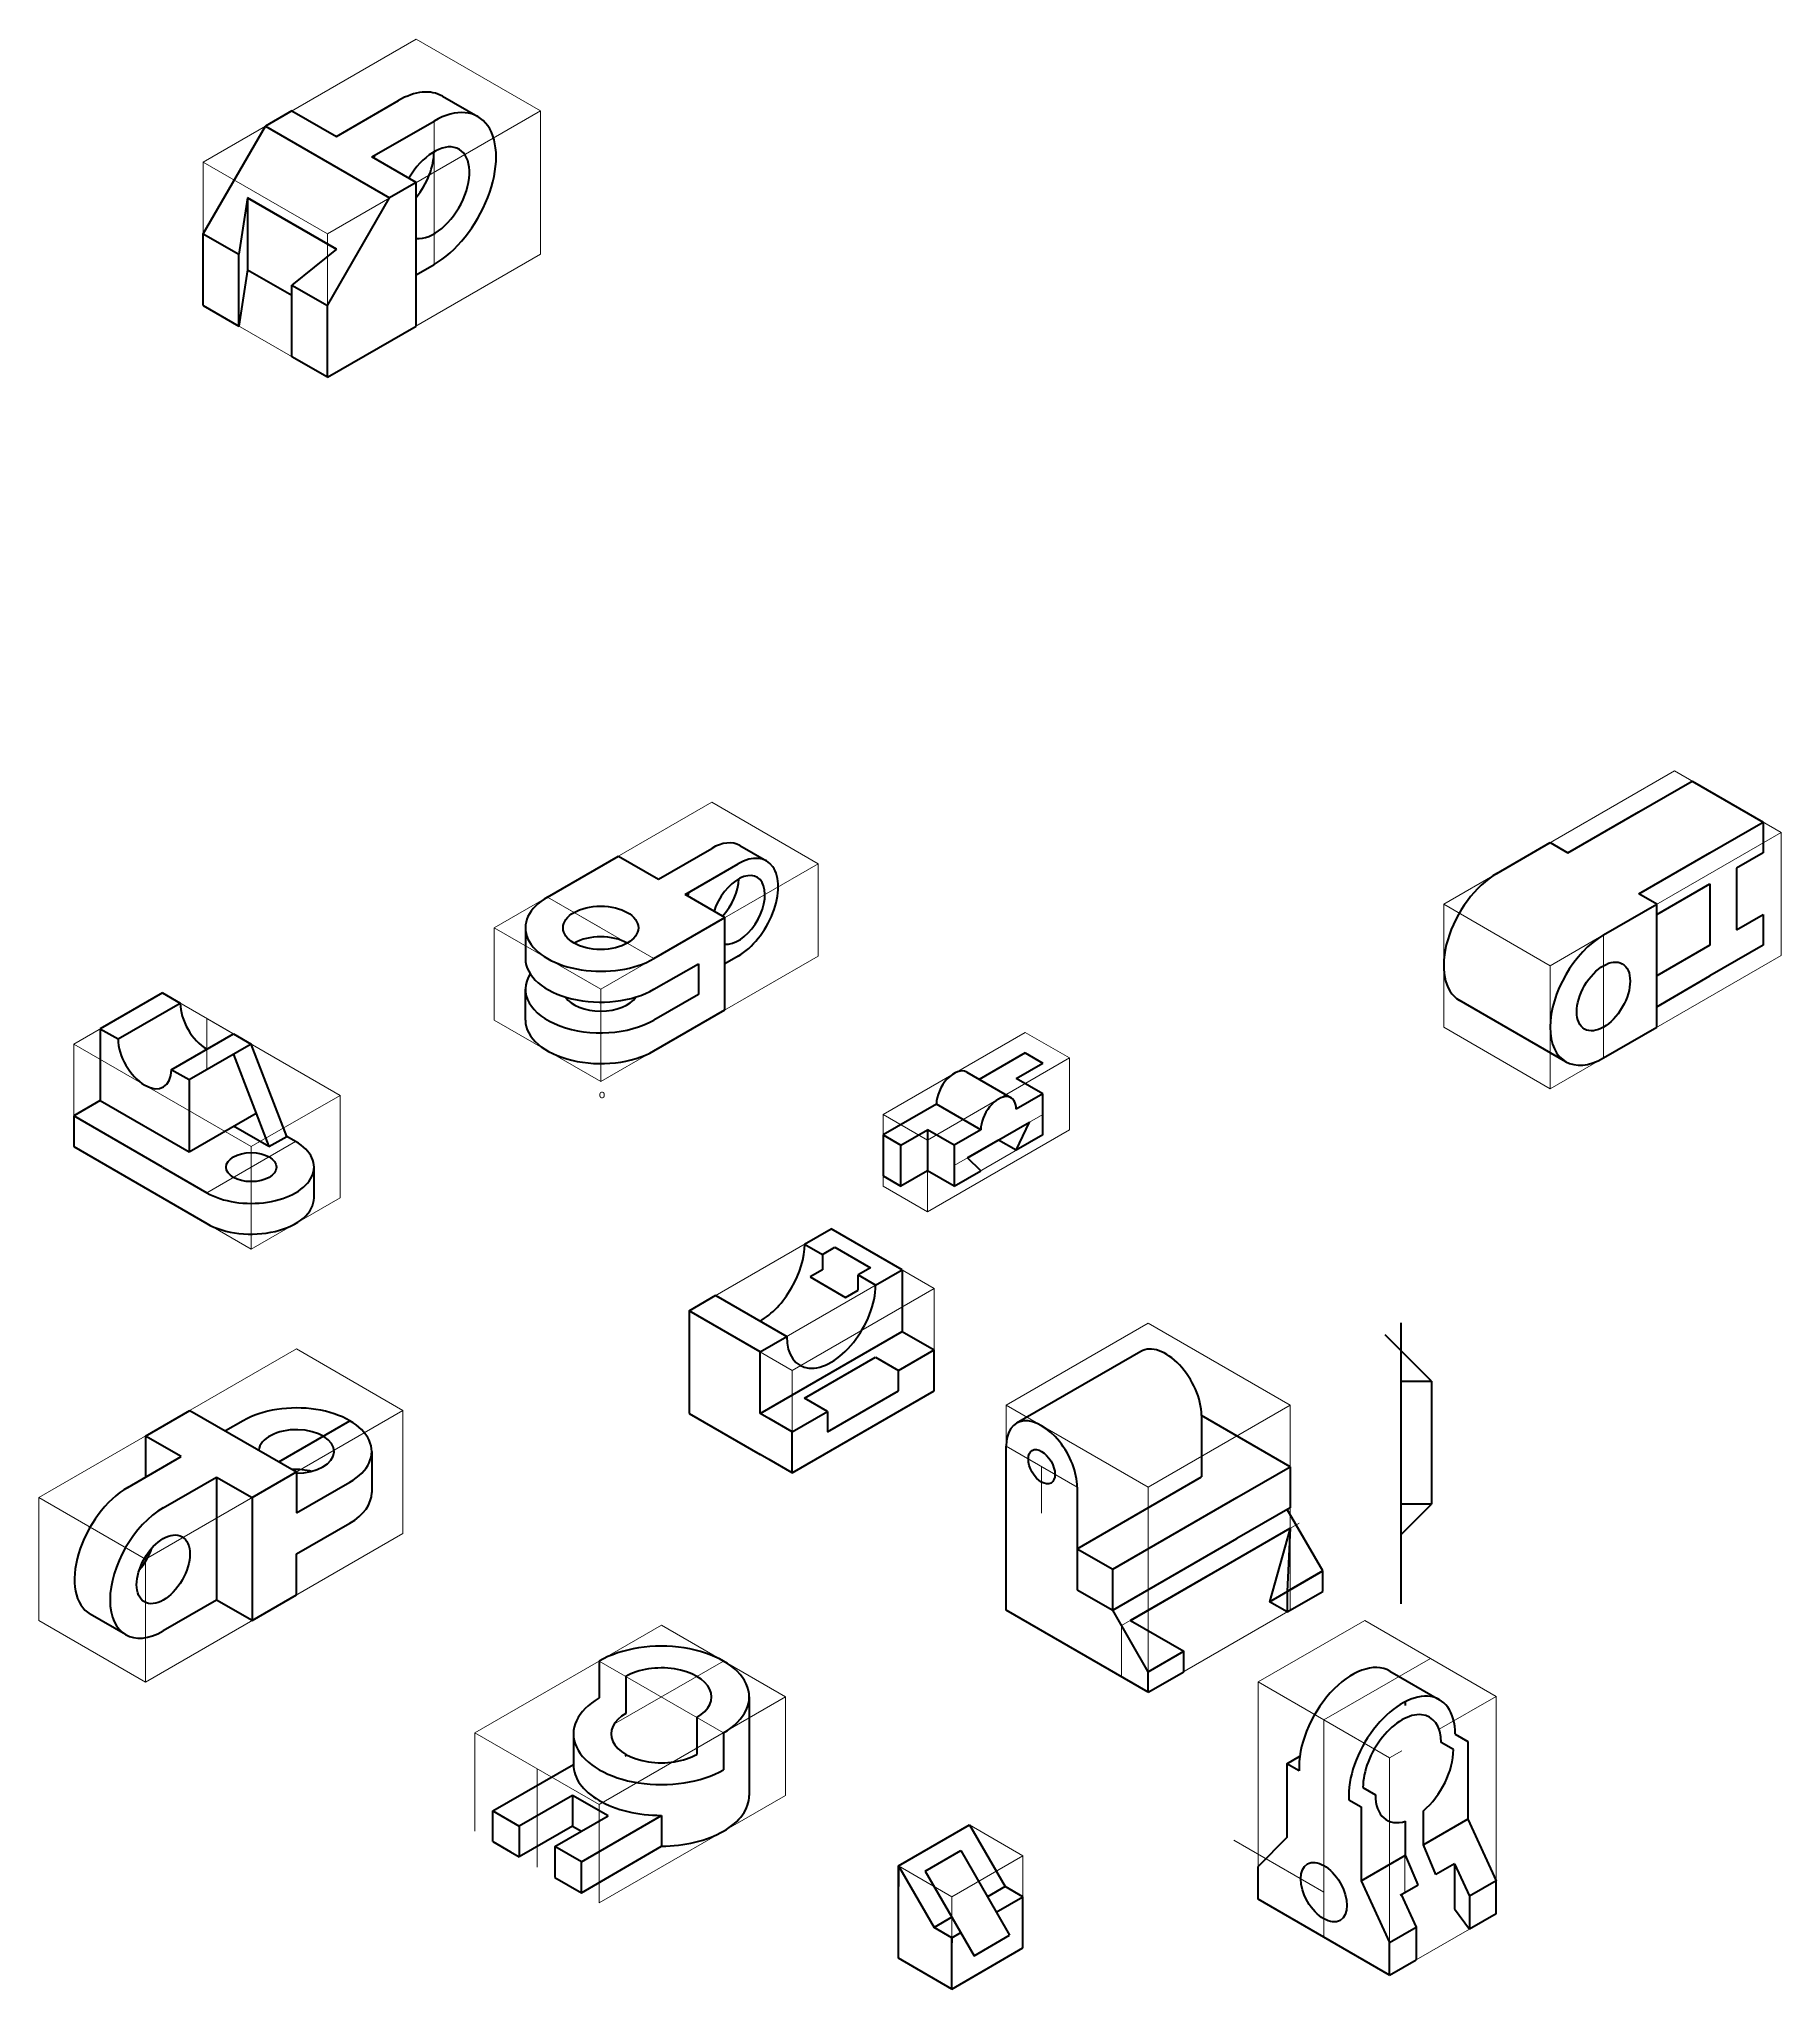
# Model space of a CAD drawing. Header units: millimetres. Extents: x 172 to 6451, y -595 to 608.
# Drawn here: x 2506 to 3356, y -581 to 370 of the extents above; entities that cross this region are included whole.
import ezdxf

# ---------------------------------------------------------------- set-up
doc = ezdxf.new("R2010")
doc.units = ezdxf.units.MM
doc.header["$LTSCALE"] = 10
doc.linetypes.add('CENTER2', pattern=[28.575, 19.05, -3.175, 3.175, -3.175])
for name, color, linetype, lineweight in [('Centre', 1, 'CENTER2', 20), ('Dimension n Hatch', 6, 'Continuous', 20), ('Object', 2, 'Continuous', 40), ('Projection', 5, 'Continuous', 5)]:
    doc.layers.add(name, color=color, linetype=linetype, lineweight=lineweight)
doc.styles.get("Standard").update_dxf_attribs({"font": 'arial.ttf'})

msp = doc.modelspace()

# ---------------------------------------------------------------- texts
at = {"layer": 'Dimension n Hatch'}
msp.add_text('o', height=4, dxfattribs=at).set_placement((2779.57, -146.34))

# ---------------------------------------------------------------- linework, layer by layer
at = {"layer": 'Centre'}
for p, q in [((2699.17, 330.22), (2699.17, 260.22)), ((2780.48, -63.27), (2754.5, -48.27)), ((2754.5, -48.27), (2806.46, -78.27)), ((3243.63, -81.74), (3269.62, -66.74)), ((3269.62, -66.74), (3269.62, -126.74)), ((2610.02, -119.99), (2588.37, -107.49)), ((2588.37, -107.49), (2588.37, -132.49)), ((2588.37, -132.49), (2588.37, -107.49)), ((2588.37, -192.49), (2631.67, -167.49)), ((2610.02, -179.99), (2610.02, -194.99)), ((2858.25, -270.13), (2927.53, -230.13)), ((2978.25, -316.1), (3012.9, -336.1)), ((3012.9, -336.1), (2995.57, -326.1)), ((2995.57, -326.1), (2995.57, -348.7)), ((2557.43, -371.75), (2558.45, -371.16)), ((2558.45, -401.16), (2558.45, -401.16)), ((2779.75, -420.88), (2840.37, -455.88)), ((2840.37, -420.88), (2786.92, -451.74)), ((3133.23, -449.59), (3185.19, -419.59)), ((3133.23, -555.59), (3133.23, -449.59)), ((2749.44, -521.38), (2749.44, -473.38)), ((3133.23, -533.59), (3089.25, -508.2)), ((3133.23, -555.59), (3133.23, -533.59))]:
    msp.add_line(p, q, dxfattribs=at)
at = {"layer": 'Object'}
for p, q in [((2629.89, 335.22), (2616.9, 327.72)), ((2629.89, 335.22), (2651.54, 322.72)), ((2651.54, 322.72), (2681.85, 340.22)), ((2703.28, 342.35), (2720.6, 332.35)), ((2586.59, 275.22), (2616.9, 327.72)), ((2616.9, 327.72), (2677.52, 292.72)), ((2668.86, 312.72), (2699.17, 330.22)), ((2690.51, 300.22), (2668.86, 312.72)), ((2690.51, 300.22), (2677.52, 292.72)), ((2690.51, 230.22), (2690.51, 300.22)), ((2608.24, 292.72), (2603.91, 265.22)), ((2651.54, 267.72), (2608.24, 292.72)), ((2629.89, 280.22), (2608.24, 292.72)), ((2608.24, 292.72), (2651.54, 267.72)), ((2608.24, 292.72), (2608.24, 257.72)), ((2647.21, 240.22), (2677.52, 292.72)), ((2586.59, 240.22), (2586.59, 275.22)), ((2586.59, 275.22), (2603.91, 265.22)), ((2651.54, 267.72), (2629.89, 250.22)), ((2603.91, 230.22), (2603.91, 265.22)), ((2608.24, 257.72), (2603.91, 230.22)), ((2608.24, 257.72), (2629.89, 245.22)), ((2690.51, 255.22), (2699.17, 260.22)), ((2629.89, 215.22), (2629.89, 250.22)), ((2629.89, 250.22), (2647.21, 240.22)), ((2586.59, 240.22), (2603.91, 230.22)), ((2647.21, 205.22), (2647.21, 240.22)), ((2647.21, 205.22), (2690.51, 230.22)), ((2647.21, 205.22), (2629.89, 215.22)), ((3286.94, -6.74), (3312.92, 8.26)), ((3312.92, 8.26), (3347.56, -11.74)), ((3252.29, -26.74), (3286.94, -6.74)), ((3321.58, -26.74), (3347.56, -11.74)), ((3347.56, -11.74), (3347.56, -26.74)), ((2754.5, -48.27), (2789.14, -28.27)), ((2789.14, -28.27), (2808.63, -39.52)), ((2808.63, -39.52), (2834.61, -24.52)), ((2848.38, -23.16), (2861.37, -30.66)), ((3217.65, -36.74), (3243.63, -21.74)), ((3243.63, -21.74), (3252.29, -26.74)), ((3286.94, -46.74), (3321.58, -26.74)), ((3347.56, -26.74), (3334.57, -34.24)), ((2821.62, -47.02), (2847.6, -32.02)), ((3334.57, -34.24), (3334.57, -49.24)), ((2841.1, -58.27), (2821.62, -47.02)), ((3295.6, -51.74), (3286.94, -46.74)), ((3295.6, -56.74), (3321.58, -41.74)), ((3321.58, -41.74), (3321.58, -71.74)), ((3269.62, -66.74), (3295.6, -51.74)), ((3295.6, -111.74), (3295.6, -51.74)), ((3334.57, -49.24), (3334.57, -64.24)), ((3334.57, -64.24), (3347.56, -56.74)), ((3347.56, -56.74), (3347.56, -71.74)), ((2743.74, -63.27), (2743.74, -78.27)), ((2806.46, -78.27), (2841.1, -58.27)), ((2841.1, -103.27), (2841.1, -58.27)), ((3321.58, -71.74), (3295.6, -86.74)), ((3347.56, -71.74), (3321.58, -86.74)), ((2806.46, -93.27), (2828.11, -80.77)), ((2828.11, -80.77), (2828.11, -95.77)), ((2847.6, -77.02), (2841.1, -80.77)), ((2566.71, -94.99), (2536.4, -112.49)), ((2566.71, -94.99), (2575.37, -99.99)), ((2743.74, -108.27), (2743.74, -93.27)), ((3295.6, -101.74), (3321.58, -86.74)), ((2545.06, -117.49), (2575.37, -99.99)), ((2828.11, -95.77), (2806.46, -108.27)), ((2806.46, -123.27), (2841.1, -103.27)), ((3251.24, -128.56), (3199.28, -98.56)), ((2536.4, -112.49), (2545.06, -117.49)), ((2536.4, -112.49), (2536.4, -147.49)), ((3269.62, -126.74), (3295.6, -111.74)), ((2571.04, -132.49), (2601.36, -114.99)), ((2610.02, -119.99), (2579.7, -137.49)), ((2601.36, -114.99), (2610.02, -119.99)), ((2627.34, -164.99), (2610.02, -119.99)), ((2579.7, -137.49), (2571.04, -132.49)), ((2601.36, -124.99), (2618.68, -169.99)), ((2987.52, -124.26), (2965.13, -137.19)), ((2983.19, -136.76), (2996.18, -129.26)), ((2987.52, -124.26), (2996.18, -129.26)), ((2579.7, -137.49), (2579.7, -172.49)), ((2959.01, -133.66), (2980.66, -146.16)), ((2996.18, -144.26), (2983.19, -136.76)), ((2536.4, -147.49), (2523.41, -154.99)), ((2536.4, -147.49), (2579.7, -172.49)), ((2944.22, -149.26), (2918.24, -164.26)), ((2965.87, -161.76), (2944.22, -149.26)), ((2996.18, -144.26), (2983.19, -151.76)), ((2996.18, -164.26), (2996.18, -144.26)), ((2523.41, -154.99), (2523.41, -169.99)), ((2566.71, -179.99), (2523.41, -154.99)), ((2579.7, -172.49), (2612.38, -153.63)), ((2618.68, -169.99), (2601.36, -159.99)), ((2959.38, -175.51), (2989.69, -158.01)), ((2983.19, -171.76), (2989.69, -158.01)), ((2523.41, -169.99), (2566.71, -194.99)), ((2618.68, -169.99), (2627.34, -164.99)), ((2618.68, -169.99), (2627.34, -164.99)), ((2631.67, -167.49), (2627.34, -164.99)), ((2918.24, -164.26), (2926.9, -169.26)), ((2918.24, -164.26), (2918.24, -184.26)), ((2926.9, -169.26), (2939.89, -161.76)), ((2926.9, -189.26), (2926.9, -169.26)), ((2952.88, -169.26), (2939.89, -161.76)), ((2939.89, -161.76), (2939.89, -181.76)), ((2965.87, -161.76), (2952.88, -169.26)), ((2952.88, -169.26), (2952.88, -189.26)), ((2974.53, -166.76), (2959.38, -175.51)), ((2983.19, -171.76), (2974.53, -166.76)), ((2996.18, -164.26), (2983.19, -171.76)), ((2566.71, -179.99), (2588.37, -192.49)), ((2640.63, -179.99), (2640.63, -194.99)), ((2965.87, -181.76), (2959.38, -175.51)), ((2918.24, -184.26), (2926.9, -189.26)), ((2939.89, -181.76), (2926.9, -189.26)), ((2952.88, -189.26), (2939.89, -181.76)), ((2952.88, -189.26), (2965.87, -181.76)), ((2566.71, -194.99), (2588.37, -207.49)), ((2879.97, -217.59), (2892.89, -210.13)), ((2879.97, -217.51), (2888.67, -222.53)), ((2927.53, -230.13), (2892.89, -210.13)), ((2888.67, -222.53), (2894.73, -219.03)), ((2888.67, -222.53), (2888.67, -230.03)), ((2894.73, -219.03), (2912.05, -229.03)), ((2888.67, -230.03), (2882.61, -233.53)), ((2882.61, -233.53), (2899.93, -243.53)), ((2912.05, -229.03), (2905.99, -232.53)), ((2905.99, -232.53), (2914.69, -237.55)), ((2905.99, -240.03), (2905.99, -232.53)), ((2914.54, -237.63), (2927.53, -230.13)), ((2927.53, -230.13), (2927.53, -260.13)), ((2823.61, -250.13), (2836.67, -242.51)), ((2836.67, -242.59), (2871.24, -262.63)), ((2899.93, -243.53), (2905.99, -240.03)), ((2858.25, -270.13), (2823.61, -250.13)), ((2823.61, -250.13), (2823.61, -300.13)), ((3170.75, -255.99), (3170.75, -392.96)), ((2858.25, -300.13), (2927.53, -260.13)), ((2858.25, -270.13), (2871.24, -262.63)), ((2927.53, -260.13), (2943.12, -269.13)), ((3185.75, -284.33), (3163.14, -261.71)), ((2858.25, -300.13), (2858.25, -270.13)), ((2879.9, -292.63), (2914.54, -272.63)), ((2914.54, -272.63), (2925.8, -279.13)), ((2925.8, -279.13), (2943.12, -269.13)), ((2943.12, -289.13), (2943.12, -269.13)), ((3043.95, -269.89), (2983.33, -304.89)), ((2925.8, -289.13), (2925.8, -279.13)), ((3170.75, -284.33), (3185.75, -284.33)), ((3185.75, -284.33), (3185.75, -344.33)), ((2873.84, -329.13), (2943.12, -289.13)), ((2891.16, -299.13), (2879.9, -292.63)), ((2891.16, -309.13), (2925.8, -289.13)), ((2558.45, -311.16), (2580.1, -298.66)), ((2580.1, -298.66), (2632.06, -328.66)), ((2606.08, -303.66), (2597.42, -308.66)), ((2623.4, -323.66), (2658.04, -303.66)), ((2823.61, -300.13), (2858.25, -320.13)), ((2873.84, -309.13), (2858.25, -300.13)), ((2873.84, -309.13), (2862.58, -302.63)), ((2873.84, -309.13), (2891.16, -299.13)), ((2891.16, -299.13), (2891.16, -309.13)), ((3073.52, -301.1), (3073.52, -331.1)), ((3116.82, -326.1), (3073.52, -301.1)), ((2575.77, -321.16), (2558.45, -311.16)), ((2558.45, -311.16), (2558.45, -331.16)), ((2873.84, -329.13), (2873.84, -309.13)), ((2549.79, -336.16), (2575.77, -321.16)), ((2668.8, -318.66), (2668.8, -338.66)), ((2873.84, -329.13), (2858.25, -320.13)), ((2873.84, -329.13), (2862.58, -322.63)), ((2978.25, -396.1), (2978.25, -316.1)), ((2567.11, -346.16), (2593.09, -331.16)), ((2593.09, -331.16), (2593.09, -391.16)), ((2593.09, -331.16), (2610.41, -341.16)), ((2610.41, -341.16), (2632.06, -328.66)), ((2632.06, -328.66), (2632.06, -348.66)), ((3012.9, -366.1), (3073.52, -331.1)), ((3090.84, -341.1), (3116.82, -326.1)), ((3116.82, -326.1), (3116.82, -346.1)), ((2610.41, -341.16), (2610.41, -401.16)), ((2632.06, -348.66), (2658.04, -333.66)), ((3012.9, -336.1), (3012.9, -366.1)), ((3030.22, -376.1), (3090.84, -341.1)), ((3116.82, -346.1), (3090.84, -361.1)), ((3132.68, -376.94), (3115.36, -346.94)), ((3185.75, -344.33), (3170.75, -344.33)), ((3170.75, -344.33), (3170.75, -359.33)), ((3170.75, -359.33), (3185.75, -344.33)), ((2632.06, -368.66), (2658.04, -353.66)), ((3030.22, -396.1), (3090.84, -361.1)), ((3038.88, -401.1), (3116.82, -356.1)), ((3116.82, -356.1), (3106.7, -391.94)), ((3116.82, -356.1), (3115.36, -386.94)), ((2632.06, -388.66), (2632.06, -368.66)), ((3012.9, -366.1), (3030.22, -376.1)), ((3012.9, -366.1), (3012.9, -386.1)), ((3030.22, -396.1), (3030.22, -376.1)), ((3077.85, -378.6), (3038.88, -401.1)), ((3106.7, -391.94), (3132.68, -376.94)), ((3132.68, -376.94), (3115.36, -386.94)), ((3132.68, -386.94), (3132.68, -376.94)), ((2610.41, -401.16), (2632.06, -388.66)), ((3012.9, -386.1), (3030.22, -396.1)), ((3115.36, -386.94), (3115.36, -396.94)), ((3115.36, -396.94), (3132.68, -386.94)), ((2548.74, -407.98), (2531.42, -397.98)), ((2593.09, -391.16), (2567.11, -406.16)), ((2610.41, -401.16), (2593.09, -391.16)), ((3047.54, -436.1), (2978.25, -396.1)), ((3047.54, -426.1), (3030.22, -396.1)), ((3115.36, -396.94), (3106.7, -391.94)), ((3038.88, -401.1), (3064.86, -416.1)), ((3047.54, -426.1), (3064.86, -416.1)), ((3064.86, -426.1), (3064.86, -416.1)), ((2779.75, -420.88), (2779.75, -438.88)), ((3047.54, -436.1), (3047.54, -426.1)), ((3047.54, -436.1), (3064.86, -426.1)), ((3165.46, -425.77), (3189.7, -439.77)), ((2792.74, -428.38), (2792.74, -446.38)), ((2852.93, -438.38), (2852.93, -486.38)), ((2767.2, -456.38), (2767.2, -471.38)), ((2827.38, -448.38), (2827.38, -466.38)), ((2840.37, -455.88), (2840.37, -473.88)), ((3196.45, -464.09), (3190.39, -460.59)), ((3197.31, -456.59), (3203.38, -460.09)), ((3203.38, -460.09), (3203.43, -498)), ((2727.79, -493.88), (2767.2, -471.38)), ((3115.1, -471), (3121.48, -467.32)), ((3121.16, -474.5), (3115.1, -471)), ((3115.1, -471), (3115.1, -507)), ((3152.28, -482.59), (3158.34, -486.09)), ((2727.79, -508.88), (2727.79, -493.88)), ((2727.79, -493.88), (2740.78, -501.38)), ((2766.76, -486.38), (2740.78, -501.38)), ((2784.08, -496.38), (2766.76, -486.38)), ((2766.76, -486.38), (2766.76, -501.38)), ((3145.41, -488.5), (3151.47, -492)), ((3151.47, -492), (3151.47, -528)), ((3181.78, -510.5), (3181.78, -493.97)), ((2740.78, -501.38), (2740.78, -516.38)), ((2766.76, -501.38), (2740.78, -516.38)), ((2758.1, -511.38), (2784.08, -496.38)), ((2766.76, -501.38), (2771.09, -503.88)), ((2771.09, -518.88), (2810.06, -496.13)), ((2810.06, -496.13), (2810.06, -511.13)), ((2925.8, -520.83), (2960.44, -500.83)), ((2960.44, -500.83), (2977.76, -530.83)), ((3173.12, -515.5), (3173.12, -499)), ((3203.43, -498), (3181.78, -510.5)), ((3203.43, -498), (3217.23, -528.09)), ((2727.79, -508.88), (2736.45, -513.88)), ((2771.09, -518.88), (2758.1, -511.38)), ((2758.1, -511.38), (2758.1, -526.38)), ((2771.09, -533.88), (2810.06, -511.13)), ((2938.79, -523.33), (2956.11, -513.33)), ((2956.11, -513.33), (2969.1, -535.83)), ((3115.1, -507), (3101.19, -521.09)), ((3187.88, -524.98), (3181.78, -510.5)), ((2736.45, -513.88), (2740.78, -516.38)), ((2771.09, -533.88), (2771.09, -518.88)), ((2925.8, -565.83), (2925.8, -520.83)), ((2925.8, -520.83), (2943.12, -550.83)), ((2925.8, -520.83), (2925.8, -530.83)), ((3101.19, -537.09), (3101.19, -521.09)), ((3151.47, -528), (3173.12, -515.5)), ((3179.22, -529.98), (3173.12, -515.5)), ((3196.97, -519.73), (3187.88, -524.98)), ((3196.97, -519.73), (3204.24, -535.59)), ((3196.97, -519.73), (3196.97, -541.73)), ((2758.1, -526.38), (2771.09, -533.88)), ((2938.79, -523.33), (2951.78, -545.83)), ((2977.76, -530.83), (2969.1, -535.83)), ((2986.42, -535.83), (2977.76, -530.83)), ((3151.47, -528), (3165.27, -558.09)), ((3170.37, -535.09), (3179.22, -529.98)), ((3217.23, -528.09), (3204.24, -535.59)), ((3217.23, -544.09), (3217.23, -528.09)), ((2969.1, -535.83), (2979.93, -554.58)), ((2973.43, -543.33), (2986.42, -535.83)), ((2986.42, -560.83), (2986.42, -535.83)), ((3165.27, -574.09), (3101.19, -537.09)), ((3170.99, -534.73), (3178.26, -550.59)), ((3196.97, -541.73), (3204.24, -551.59)), ((3204.24, -535.59), (3204.24, -551.59)), ((2951.78, -545.83), (2943.12, -550.83)), ((2951.78, -545.83), (2943.12, -550.83)), ((2951.78, -555.83), (2943.12, -550.83)), ((2951.78, -545.83), (2962.61, -564.58)), ((3165.27, -558.09), (3178.26, -550.59)), ((3178.26, -550.59), (3178.26, -566.59)), ((3217.23, -544.09), (3204.24, -551.59)), ((2951.78, -555.83), (2956.11, -553.33)), ((2951.78, -580.83), (2951.78, -555.83)), ((2951.78, -555.83), (2951.78, -558.33)), ((2951.78, -580.83), (2986.42, -560.83)), ((2962.61, -564.58), (2979.93, -554.58)), ((3165.27, -574.09), (3165.27, -558.09)), ((2951.78, -580.83), (2925.8, -565.83)), ((3165.27, -574.09), (3178.26, -566.59)), ((2951.78, -580.83), (2951.78, -570.83)), ((2951.78, -580.83), (2951.78, -580.83))]:
    msp.add_line(p, q, dxfattribs=at)
for centre, major_axis, start_param, end_param in [((2681.85, 305.22), (-21.43, -37.12), 9.424778, 10.210176), ((2699.17, 295.22), (-21.43, -37.12), 7.068583, 10.210176), ((2699.17, 295.22), (-12.25, -21.21), 6.544985, 10.995574), ((2681.85, 305.22), (-12.25, -21.21), 7.592182, 8.63938), ((2681.85, 305.22), (-12.25, -21.21), 10.93291, 10.995574), ((2834.61, -47.02), (-13.78, -23.86), 3.141593, 3.926991), ((2847.6, -54.52), (-13.78, -23.86), 0.785398, 3.926991), ((2847.6, -54.52), (-9.19, -15.91), 6.544985, 11.356941), ((3217.65, -66.74), (-18.37, -31.82), 3.926991, 6.283185), ((2834.84, -46.63), (-9.19, -15.91), 11.276885, 11.356941), ((2834.84, -46.63), (-9.19, -15.91), 7.4661, 8.62223), ((2780.48, -63.27), (-36.74, 0), 5.497787, 8.63938), ((2780.48, -78.27), (-18.37, 0), 3.926991, 5.497787), ((3269.62, -96.74), (-18.37, -31.82), 3.926991, 7.068583), ((2780.48, -78.27), (-36.74, 0), 6.283185, 8.63938), ((2780.48, -93.27), (-36.74, 0), 5.921818, 8.63938), ((2588.37, -107.49), (9.19, -15.91), 3.926991, 5.497787), ((2780.48, -93.27), (-18.37, 0), 0.361367, 2.780226), ((2780.48, -108.27), (-36.74, 0), 6.283185, 8.63938), ((2558.05, -124.99), (9.19, -15.91), 3.926991, 7.068583), ((2952.88, -144.26), (-6.12, -10.61), 3.141593, 5.497787), ((2974.53, -156.76), (-6.12, -10.61), 2.356194, 5.497787), ((2610.02, -179.99), (-30.62, 0), 0.785398, 3.926991), ((2610.02, -194.99), (-30.62, 0), 0.785398, 3.141593), ((2858.32, -230.01), (-15.31, -26.52), 7.063294, 8.63938), ((2892.89, -250.13), (-15.31, -26.52), 5.497787, 8.63938), ((2858.32, -230.01), (-15.31, -26.52), 5.497787, 5.501031), ((3056.2, -291.1), (12.25, -21.21), 0.785398, 3.141593), ((2632.06, -318.66), (-36.74, 0), 2.356194, 5.497787), ((2995.57, -326.1), (12.25, -21.21), 0.785398, 3.926991), ((2632.06, -318.66), (-18.37, 0), 1.570796, 6.227515), ((2632.06, -338.06), (-18.37, 0), 4.295156, 4.821083), ((2549.79, -366.16), (-18.37, -31.82), 3.926991, 6.283185), ((2632.06, -338.66), (-36.74, 0), 2.356194, 3.141593), ((2567.11, -376.16), (-18.37, -31.82), 3.926991, 7.068583), ((2549.79, -366.16), (-9.19, -15.91), 7.514145, 8.193819), ((2810.06, -438.38), (-42.87, 0), 2.356194, 5.497787), ((2810.06, -438.38), (-24.49, 0), 2.356194, 5.497787), ((3147.08, -457.59), (-18.37, -31.82), 3.141593, 5.562411), ((2810.06, -456.38), (-42.87, 0), 5.497787, 8.63938), ((2810.06, -456.38), (-24.49, 0), 5.497787, 8.63938), ((3171.33, -471.59), (-18.37, -31.82), 2.356194, 5.562411), ((3171.33, -471.59), (-13.47, -23.33), 2.356194, 5.497787), ((3147.08, -457.59), (-18.37, -31.82), 2.356194, 2.420819), ((2810.06, -486.38), (-42.87, 0), 4.296437, 4.307538), ((2810.06, -486.38), (-42.87, 0), 4.296437, 4.307538), ((3177.4, -475.09), (-13.47, -23.33), 7.300784, 8.63938), ((2810.06, -471.38), (-42.87, 0), 6.283185, 7.853982), ((2822.57, -484.72), (-42.87, 0), 5.465578, 5.497787), ((2810.06, -486.38), (-42.87, 0), 1.570796, 3.141593), ((3177.4, -475.09), (-13.47, -23.33), 5.497787, 6.842229)]:
    msp.add_ellipse(centre, major_axis=major_axis, ratio=0.57735, start_param=start_param, end_param=end_param, dxfattribs=at)
for centre, major_axis in [((2780.48, -63.27), (-18.37, 0)), ((3269.62, -96.74), (-9.19, -15.91)), ((2610.02, -179.99), (-12.25, 0)), ((2995.57, -326.1), (4.59, -7.95)), ((2567.11, -376.16), (-9.19, -15.91)), ((3133.23, -533.59), (7.96, -13.79))]:
    msp.add_ellipse(centre, major_axis=major_axis, ratio=0.57735, dxfattribs=at)
at = {"layer": 'Projection'}
for p, q in [((2690.51, 370.22), (2586.59, 310.22)), ((2751.13, 335.22), (2690.51, 370.22)), ((2751.13, 335.22), (2647.21, 275.22)), ((2751.13, 265.22), (2751.13, 335.22)), ((2586.59, 240.22), (2586.59, 310.22)), ((2586.59, 310.22), (2647.21, 275.22)), ((2647.21, 275.22), (2647.21, 205.22)), ((2647.21, 205.22), (2751.13, 265.22)), ((2647.21, 205.22), (2586.59, 240.22)), ((3304.26, 13.26), (3191.67, -51.74)), ((3356.22, -16.74), (3304.26, 13.26)), ((2834.61, -2.02), (2728.52, -63.27)), ((2834.61, -2.02), (2886.57, -32.02)), ((3356.22, -16.74), (3243.63, -81.74)), ((3356.22, -76.74), (3356.22, -16.74)), ((2886.57, -32.02), (2780.48, -93.27)), ((2886.57, -77.02), (2886.57, -32.02)), ((3191.67, -111.74), (3191.67, -51.74)), ((3191.67, -51.74), (3243.63, -81.74)), ((2728.52, -108.27), (2728.52, -63.27)), ((2728.52, -63.27), (2780.48, -93.27)), ((2780.48, -138.27), (2886.57, -77.02)), ((3243.63, -141.74), (3356.22, -76.74)), ((3243.63, -81.74), (3243.63, -141.74)), ((2566.71, -94.99), (2523.41, -119.99)), ((2566.71, -94.99), (2653.32, -144.99)), ((2780.48, -93.27), (2780.48, -138.27)), ((2780.48, -138.27), (2728.52, -108.27)), ((3243.63, -141.74), (3191.67, -111.74)), ((2523.41, -119.99), (2610.02, -169.99)), ((2523.41, -119.99), (2523.41, -169.99)), ((2987.52, -114.26), (2918.24, -154.26)), ((3009.17, -126.76), (2987.52, -114.26)), ((3009.17, -126.76), (2939.89, -166.76)), ((3009.17, -161.76), (3009.17, -126.76)), ((2653.32, -144.99), (2610.02, -169.99)), ((2653.32, -194.99), (2653.32, -144.99)), ((2918.24, -189.26), (2918.24, -154.26)), ((2918.24, -154.26), (2939.89, -166.76)), ((2952.88, -179.26), (2996.18, -154.26)), ((2610.02, -219.99), (2523.41, -169.99)), ((2610.02, -169.99), (2610.02, -219.99)), ((2939.89, -201.76), (3009.17, -161.76)), ((2939.89, -166.76), (2939.89, -201.76)), ((2996.18, -164.26), (2952.88, -189.26)), ((2939.89, -201.76), (2918.24, -189.26)), ((2610.02, -219.99), (2653.32, -194.99)), ((2823.61, -250.13), (2892.89, -210.13)), ((2892.89, -210.13), (2943.12, -239.13)), ((2943.12, -239.13), (2873.84, -279.13)), ((2943.12, -289.13), (2943.12, -239.13)), ((2823.61, -300.13), (2823.61, -250.13)), ((2823.61, -250.13), (2873.84, -279.13)), ((3047.54, -256.1), (2978.25, -296.1)), ((3047.54, -256.1), (3116.82, -296.1)), ((2632.06, -268.66), (2506.49, -341.16)), ((2684.02, -298.66), (2632.06, -268.66)), ((2873.84, -279.13), (2873.84, -329.13)), ((2873.84, -329.13), (2943.12, -289.13)), ((2684.02, -298.66), (2558.45, -371.16)), ((2684.02, -358.66), (2684.02, -298.66)), ((2873.84, -329.13), (2823.61, -300.13)), ((2978.25, -396.1), (2978.25, -296.1)), ((2978.25, -296.1), (3047.54, -336.1)), ((3116.82, -296.1), (3047.54, -336.1)), ((3116.82, -396.1), (3116.82, -296.1)), ((2506.49, -401.16), (2506.49, -341.16)), ((2506.49, -341.16), (2558.45, -371.16)), ((3047.54, -336.1), (3047.54, -436.1)), ((2558.45, -431.16), (2684.02, -358.66)), ((3034.55, -403.6), (3121.15, -353.6)), ((2558.45, -371.16), (2558.45, -431.16)), ((3047.54, -436.1), (2978.25, -396.1)), ((3047.54, -436.1), (3116.82, -396.1)), ((2558.45, -431.16), (2506.49, -401.16)), ((2810.06, -403.38), (2719.13, -455.88)), ((2870.68, -438.38), (2810.06, -403.38)), ((3034.55, -428.6), (3034.55, -403.6)), ((3153.15, -401.09), (3101.19, -431.09)), ((3217.23, -438.09), (3153.15, -401.09)), ((3101.19, -537.09), (3101.19, -431.09)), ((3101.19, -431.09), (3165.27, -468.09)), ((3101.19, -431.09), (3101.19, -537.09)), ((2870.68, -438.38), (2779.75, -490.88)), ((2870.68, -438.38), (2779.75, -490.88)), ((2870.68, -486.38), (2870.68, -438.38)), ((3217.23, -438.09), (3189.4, -454.16)), ((3217.23, -544.09), (3217.23, -438.09)), ((2719.13, -503.88), (2719.13, -455.88)), ((2719.13, -455.88), (2779.75, -490.88)), ((3171.33, -464.59), (3165.27, -468.09)), ((3165.27, -468.09), (3165.27, -574.09)), ((2779.75, -538.88), (2870.68, -486.38)), ((2779.75, -490.88), (2779.75, -538.88)), ((2925.8, -520.83), (2960.44, -500.83)), ((2960.44, -500.83), (2986.42, -515.83)), ((2938.79, -523.33), (2956.11, -513.33)), ((2925.8, -565.83), (2925.8, -520.83)), ((2925.8, -520.83), (2951.78, -535.83)), ((2925.8, -520.83), (2925.8, -530.83)), ((2986.42, -515.83), (2951.78, -535.83)), ((2986.42, -560.83), (2986.42, -515.83)), ((3172.69, -515.75), (3172.69, -533.75)), ((3187.88, -524.98), (3196.97, -519.73)), ((3179.22, -529.98), (3170.99, -534.73)), ((3172.69, -533.75), (3179.22, -529.98)), ((2951.78, -535.83), (2951.78, -580.83)), ((3165.27, -574.09), (3101.19, -537.09)), ((3165.27, -574.09), (3217.23, -544.09)), ((2951.78, -580.83), (2986.42, -560.83)), ((2951.78, -580.83), (2925.8, -565.83))]:
    msp.add_line(p, q, dxfattribs=at)

msp.set_redraw_order([(e.dxf.handle, doc.entitydb.next_handle()) for e in msp.query("TEXT MTEXT ATTDEF DIMENSION ARC_DIMENSION")])  # texts and dimensions are drawn at this point

doc.saveas('drawing.dxf')
